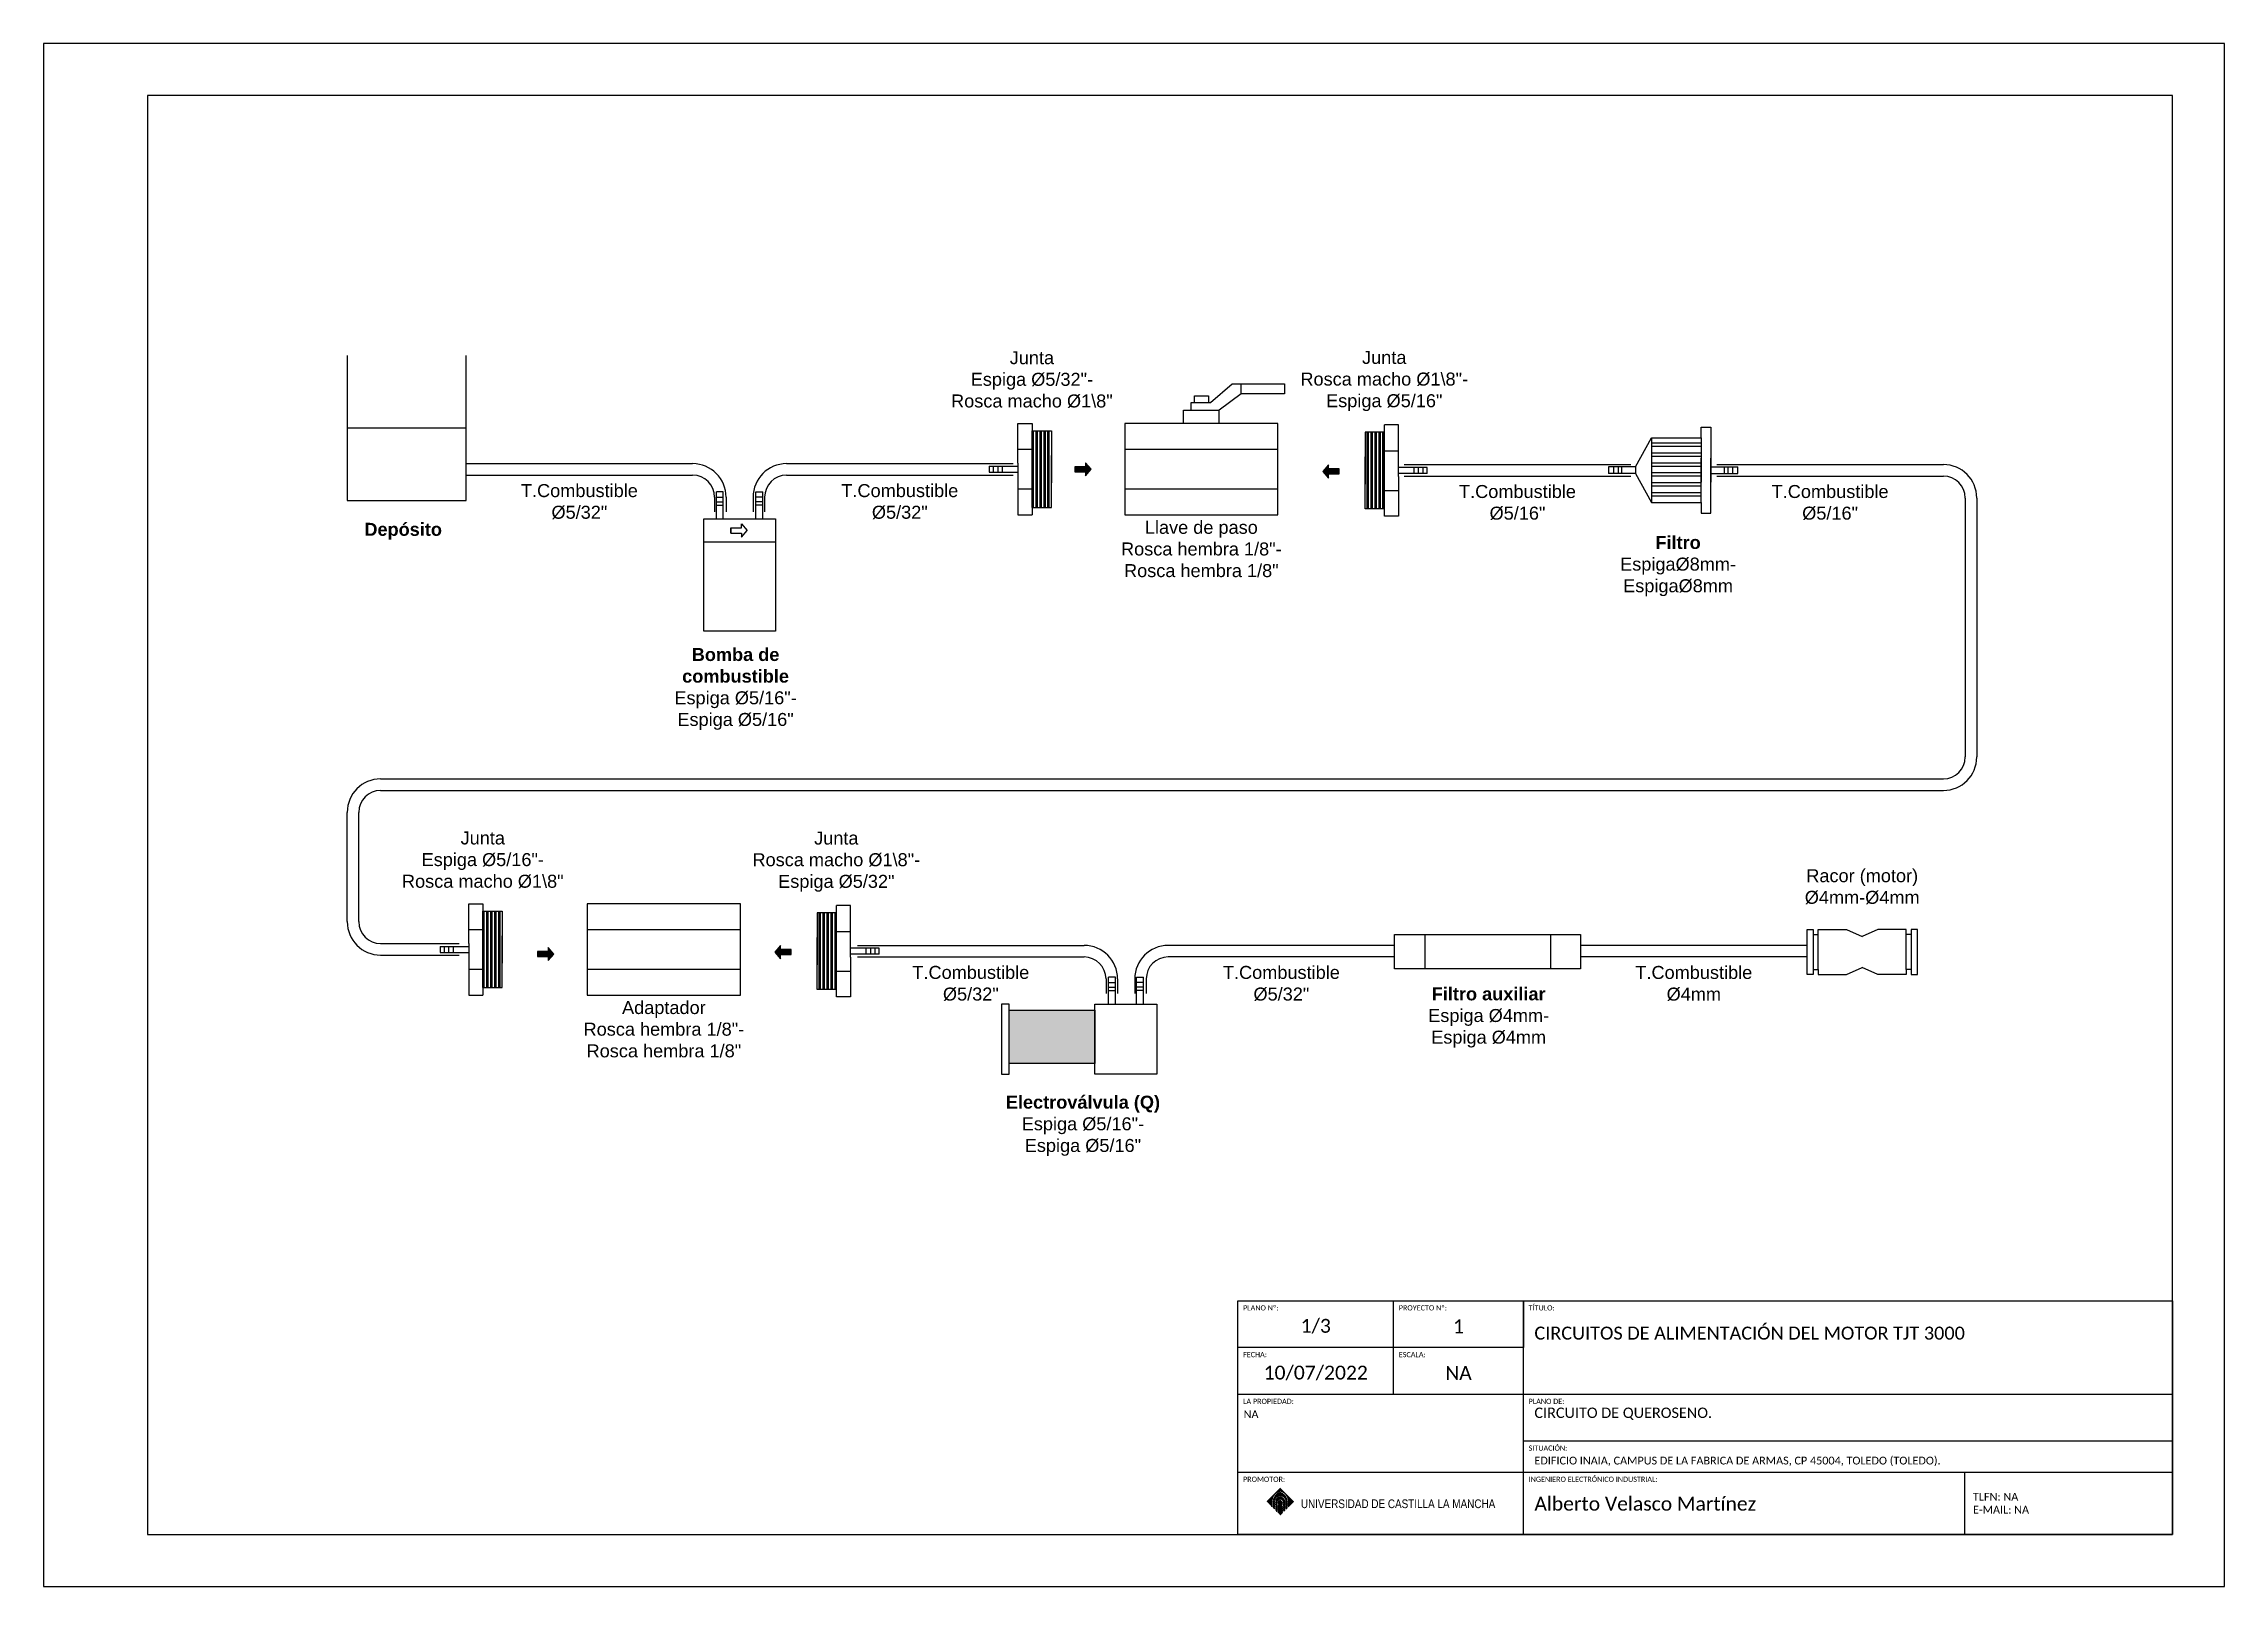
# Model space of a CAD drawing. Header units: millimetres. Extents: x 2619 to 3879, y 2394 to 2691.
# Drawn here: x 2619 to 3039, y 2393.6 to 2690.6 of the extents above; entities that cross this region are included whole.
import ezdxf

# ---------------------------------------------------------------- set-up
doc = ezdxf.new("R2010")
doc.units = ezdxf.units.MM
doc.layers.add('00_Leyenda', color=250, linetype='Continuous', lineweight=15)
for name, color, linetype in [('Cajetin', 7, 'Continuous'), ('Cajetin1', 7, 'Continuous'), ('Hoja', 7, 'Continuous')]:
    doc.layers.add(name, color=color, linetype=linetype)
doc.layers.add('LOGO CLM', color=7, linetype='Continuous', true_color=0xffffff)
doc.styles.add('estilo3', font='gdt.shx')
doc.styles.get("Standard").update_dxf_attribs({"font": 'arial.ttf'})
doc.linetypes.add('ZIGZAG', pattern='A,0.00254,-5.08,[131,ltypeshp.shx,S=5.08,R=0,X=-5.08,Y=0],-10.16,[131,ltypeshp.shx,S=5.08,R=180,X=5.08,Y=0],-5.08', length=20.32254)

msp = doc.modelspace()

# ---------------------------------------------------------------- texts
at = {"char_height": 2.5}
for s, width, heights, insert, attachment_point in [('\\A1;\\pxqc;Junta \\PEspiga Ø5/32"-\\PRosca macho Ø1\\\\8"', 70.8177, [23], (2809.3, 2625.92), 5), ('\\A1;\\pxqc;Junta \\P\\pq*;Rosca macho Ø1\\\\8"-\\P\\pqc;Espiga Ø5/16"', 70.8177, [23], (2877.16, 2625.64), 5), ('\\A1;\\pxqc;T.Combustible\\PØ5/32"', 33.8737, [13.95], (2722.15, 2602.41), 5), ('\\A1;\\pxqc;T.Combustible\\PØ5/32"', 33.8737, [13.95], (2783.86, 2602.41), 5), ('\\A1;\\pxqc;T.Combustible\\PØ5/16"', 33.8737, [13.95], (2902.82, 2602.24), 5), ('\\A1;\\pxqc;T.Combustible\\PØ5/16"', 33.8737, [13.95], (2963.03, 2602.24), 5), ('\\pxqc;{\\fArial|b1|i0|c0|p34;Depósito}', 55.7516, [0], (2660.33, 2598.34), 1), ('\\A1;\\pxqc;Llave de paso\\PRosca hembra 1/8"-\\PRosca hembra 1/8"', 70.8177, [23], (2841.93, 2593.29), 5), ('\\pxqc;{\\fArial|b1|i0|c0|p34;Filtro\\P\\A1;\\fArial|b0|i0|c0|p34;EspigaØ8mm-\\PEspigaØ8mm}', 55.7516, [0], (2905.87, 2595.81), 1), ('\\pxqc;{\\fArial|b1|i0|c0|p34;Bomba de\\Pcombustible\\P\\A1;\\fArial|b0|i0|c0|p34;Espiga Ø5/16"-\\PEspiga Ø5/16"}', 55.7516, [0], (2724.35, 2574.24), 1), ('\\A1;\\pxqc;Junta \\PEspiga Ø5/16"-\\PRosca macho Ø1\\\\8"', 70.8177, [23], (2703.54, 2533.46), 5), ('\\A1;\\pxqc;Junta \\P\\pq*;Rosca macho Ø1\\\\8"-\\P\\pqc;Espiga Ø5/32"', 70.8177, [23], (2771.63, 2533.11), 5), ('\\pxqc;Racor (motor)\\PØ4mm-Ø4mm', 33.8737, [13.95], (2969.21, 2528.28), 5), ('\\A1;\\pxqc;T.Combustible\\PØ5/32"', 33.8737, [13.95], (2797.54, 2509.66), 5), ('\\A1;\\pxqc;T.Combustible\\PØ5/32"', 33.8737, [13.95], (2857.35, 2509.66), 5), ('\\A1;\\pxqc;T.Combustible\\PØ4mm', 33.8737, [13.95], (2936.78, 2509.65), 5), ('\\pxqc;{\\fArial|b1|i0|c0|p34;Filtro auxiliar\\P\\A1;\\fArial|b0|i0|c0|p34;Espiga Ø4mm-\\PEspiga Ø4mm}', 55.7516, [0], (2869.39, 2508.91), 1), ('\\A1;\\pxqc;Adaptador\\PRosca hembra 1/8"-\\PRosca hembra 1/8"', 70.8177, [23], (2738.42, 2500.84), 5), ('\\pxqc;{\\fArial|b1|i0|c0|p34;Electroválvula (Q)\\P\\A1;\\fArial|b0|i0|c0|p34;Espiga Ø5/16"-\\PEspiga Ø5/16"}', 55.7516, [0], (2791.25, 2488.06), 1)]:
    msp.add_mtext_dynamic_manual_height_columns(s, width=width, gutter_width=12.5, heights=heights, dxfattribs=dict(at, insert=insert, attachment_point=attachment_point))
at = {"layer": '00_Leyenda', "linetype": 'ByBlock', "lineweight": 0}
for s, width, heights, insert, char_height, attachment_point in [('\\pxi1,ql;{\\fCalibri Light|b0|i0|c0|p34;PLANO Nº:}', 84.3774, [10.15], (2848.96, 2447.71), 1, 1), ('{\\fCalibri Light|b0|i0|c0|p34;1/3}', 30, [5.09], (2863.96, 2443.66), 2.6667, 5), ('\\pxi1,ql;{\\fCalibri Light|b0|i0|c0|p34;PROYECTO Nº:}', 84.3774, [10.15], (2878.96, 2447.71), 1, 1), ('\\pxqc;{\\fCalibri Light|b0|i0|c0|p34;1}', 25, [5.09], (2878.96, 2444.99), 2.6667, 1), ('\\pxi1,ql;{\\fCalibri Light|b0|i0|c0|p34;TÍTULO:}', 84.3774, [10.15], (2903.96, 2447.71), 1, 1), ('{\\fCalibri Light|b0|i0|c0|p34;CIRCUITOS DE ALIMENTACIÓN DEL MOTOR TJT 3000}', 125, [13.01], (2906.08, 2443.6), 2.5, 1), ('\\pxi1,ql;{\\fCalibri Light|b0|i0|c0|p34;FECHA:}', 84.3774, [10.15], (2848.96, 2438.71), 1, 1), ('{\\fCalibri Light|b0|i0|c0|p34;10/07/2022}', 30, [5.09], (2863.96, 2434.66), 2.6667, 5), ('\\pxi1,ql;{\\fCalibri Light|b0|i0|c0|p34;ESCALA:}', 84.3774, [10.15], (2878.96, 2438.71), 1, 1), ('\\pxqc;{\\fCalibri Light|b0|i0|c0|p34;NA}', 25, [5.09], (2878.96, 2436.01), 2.6667, 1), ('\\pxi1,ql;{\\fCalibri Light|b0|i0|c0|p34;LA PROPIEDAD:}', 84.3774, [10.15], (2848.96, 2429.71), 1, 1), ('\\pxi1,ql;{\\fCalibri Light|b0|i0|c0|p34;PLANO DE:}', 84.3774, [10.15], (2903.96, 2429.71), 1, 1), ('{\\fCalibri Light|b0|i0|c0|p34;CIRCUITO DE QUEROSENO.}', 124.5512, [4.51], (2906.08, 2428.01), 2, 1), ('{\\fCalibri Light|b0|i0|c0|p34;NA}', 53.1941, [12.17], (2850.08, 2427.48), 1.5, 1), ('\\pxi1,ql;{\\fCalibri Light|b0|i0|c0|p34;SITUACIÓN:}', 84.3774, [10.15], (2903.96, 2420.71), 1, 1), ('\\pxi1,ql;{\\fCalibri Light|b0|i0|c0|p34;INGENIERO ELECTRÓNICO INDUSTRIAL:}', 84.3774, [10.15], (2903.96, 2414.71), 1, 1), ('{\\fCalibri Light|b0|i0|c0|p34;EDIFICIO INAIA, CAMPUS DE LA FABRICA DE ARMAS, CP 45004, TOLEDO (TOLEDO).}', 125, [13.01], (2906.08, 2418.56), 1.5, 1), ('\\pxi1,ql;{\\fCalibri Light|b0|i0|c0|p34;PROMOTOR:}', 84.3774, [10.15], (2848.96, 2414.71), 1, 1), ('{\\fCalibri Light|b0|i0|c0|p34;Alberto Velasco Martínez}', 85, [11.4], (2906.08, 2409.49), 2.6667, 4), ('\\pxql;{\\fCalibri Light|b0|i0|c0|p34;   TLFN: NA\\P   E-MAIL: NA}', 40, [12], (2988.96, 2409.59), 1.5, 4)]:
    msp.add_mtext_dynamic_manual_height_columns(s, width=width, gutter_width=13.33, heights=heights, dxfattribs=dict(at, insert=insert, char_height=char_height, attachment_point=attachment_point))
at = {"layer": 'LOGO CLM', "color": 234, "true_color": 0x971c47, "insert": (2861.1, 2410.33), "char_height": 1.6667, "width": 41.3899, "attachment_point": 1, "style": 'estilo3'}
msp.add_mtext('{\\fArial Narrow|b0|i0|c0|p34;UNIVERSIDAD DE CASTILLA LA MANCHA}', dxfattribs=at)

# ---------------------------------------------------------------- hatches: boundary and pattern name
h = msp.add_hatch()
h.set_pattern_fill('ANSI32', color=256, scale=0.080349, angle=45)
h.set_pattern_definition([(90, (-1320.3461, -1964.8009), (-0.76532271, 0), []), (90, (-1320.091, -1964.54576), (-0.76532271, 0), [])])
h.paths.add_polyline_path([(2809.33, 2601.31), (2813.05, 2601.31), (2813.05, 2616.04), (2809.33, 2616.04)])
h = msp.add_hatch()
h.set_pattern_fill('ANSI32', color=256, scale=0.080349, angle=225)
h.set_pattern_definition([(270, (7006.8519, 7181.8832), (0.76532271, -9e-17), []), (270, (7006.5968, 7181.6281), (0.76532271, -9e-17), [])])
h.paths.add_polyline_path([(2877.18, 2615.77), (2873.46, 2615.77), (2873.46, 2601.04), (2877.18, 2601.04)])
h = msp.add_hatch()
h.set_pattern_fill('ANSI32', color=256, scale=0.2, angle=315)
h.set_pattern_definition([(0, (898.8428, 398.1977), (4e-16, 1.905), []), (0, (899.4778, 397.5627), (4e-16, 1.905), [])])
h.paths.add_polyline_path([(2928.61, 2602.25), (2938.17, 2602.25), (2938.17, 2610.78), (2938.17, 2614.68), (2928.61, 2614.68)])
h = msp.add_hatch(color=256)
h.dxf.hatch_style = 1
h.paths.add_polyline_path([(2820.71, 2608.64), (2819.63, 2609.91), (2819.63, 2609.13), (2817.57, 2609.13), (2817.57, 2608.16), (2819.63, 2608.16), (2819.63, 2607.37)])
h = msp.add_hatch(color=256)
h.dxf.hatch_style = 1
h.paths.add_polyline_path([(2866.39, 2608.72), (2866.39, 2609.5), (2865.31, 2608.23), (2866.39, 2606.96), (2866.39, 2607.75), (2868.45, 2607.75), (2868.45, 2608.72)])
h = msp.add_hatch()
h.set_pattern_fill('ANSI32', color=256, scale=0.080349, angle=45)
h.set_pattern_definition([(90, (-1426.1088, -2057.25604), (-0.76532271, 0), []), (90, (-1425.8537, -2057.0009), (-0.76532271, 0), [])])
h.paths.add_polyline_path([(2703.56, 2508.86), (2707.29, 2508.86), (2707.29, 2523.59), (2703.56, 2523.59)])
h = msp.add_hatch()
h.set_pattern_fill('ANSI32', color=256, scale=0.080349, angle=225)
h.set_pattern_definition([(270, (6901.3231, 7089.3492), (0.76532271, -9e-17), []), (270, (6901.068, 7089.0941), (0.76532271, -9e-17), [])])
h.paths.add_polyline_path([(2771.65, 2523.23), (2767.93, 2523.23), (2767.93, 2508.51), (2771.65, 2508.51)])
h = msp.add_hatch(color=256)
h.dxf.hatch_style = 1
h.paths.add_polyline_path([(2716.12, 2514.85), (2716.12, 2514.06), (2717.2, 2515.33), (2716.12, 2516.6), (2716.12, 2515.82), (2714.07, 2515.82), (2714.07, 2514.85)])
h = msp.add_hatch(color=256)
h.dxf.hatch_style = 1
h.paths.add_polyline_path([(2760.86, 2516.19), (2760.86, 2516.97), (2759.78, 2515.7), (2760.86, 2514.43), (2760.86, 2515.21), (2762.92, 2515.21), (2762.92, 2516.19)])
h = msp.add_hatch(color=256)
h.dxf.hatch_style = 1
h.paths.add_polyline_path([(2760.86, 2516.19), (2760.86, 2516.97), (2759.78, 2515.7), (2760.86, 2514.43), (2760.86, 2515.21), (2762.92, 2515.21), (2762.92, 2516.19)])
at = {"transparency": 33554483}
h = msp.add_hatch(color=256, dxfattribs=at)
h.dxf.hatch_style = 1
h.paths.add_polyline_path([(2804.9, 2504.55), (2804.9, 2494.23), (2821.45, 2494.23), (2821.45, 2504.55)])

# ---------------------------------------------------------------- linework, layer by layer
for p, q in [((2677.43, 2630.58), (2677.43, 2602.66)), ((2700.34, 2602.66), (2700.34, 2630.58)), ((2843.7, 2621.53), (2847.88, 2625.13)), ((2847.88, 2625.13), (2857.96, 2625.13)), ((2849.62, 2623.16), (2849.62, 2625.13)), ((2857.96, 2625.13), (2857.96, 2623.16)), ((2839.99, 2620.03), (2839.99, 2621.53)), ((2839.99, 2621.53), (2843.7, 2621.53)), ((2840.61, 2621.53), (2840.61, 2622.82)), ((2840.61, 2622.82), (2843.31, 2622.82)), ((2843.31, 2622.82), (2843.31, 2621.53)), ((2849.62, 2623.16), (2845.37, 2620.03)), ((2857.96, 2623.16), (2849.62, 2623.16)), ((2806.61, 2609.83), (2806.61, 2617.47)), ((2806.61, 2617.47), (2809.33, 2617.47)), ((2809.33, 2617.47), (2809.33, 2599.88)), ((2838.49, 2617.47), (2838.49, 2620.03)), ((2838.49, 2620.03), (2845.37, 2620.03)), ((2845.37, 2617.47), (2845.37, 2620.03)), ((2879.9, 2617.2), (2877.18, 2617.2)), ((2877.18, 2599.61), (2877.18, 2617.2)), ((2879.9, 2609.56), (2879.9, 2617.2)), ((2938.17, 2614.68), (2938.17, 2616.73)), ((2938.17, 2616.73), (2940.05, 2616.73)), ((2940.05, 2616.73), (2940.05, 2606.15)), ((2806.61, 2612.5), (2809.33, 2612.5)), ((2809.33, 2616.04), (2813.05, 2616.04)), ((2813.05, 2616.04), (2813.05, 2606.04)), ((2827.17, 2612.5), (2856.68, 2612.5)), ((2873.46, 2615.77), (2873.46, 2605.77)), ((2877.18, 2615.77), (2873.46, 2615.77)), ((2925.54, 2609.12), (2928.61, 2614.68)), ((2928.61, 2614.68), (2938.17, 2614.68)), ((2928.61, 2614.68), (2928.61, 2602.25)), ((2938.17, 2614.68), (2938.17, 2606.15)), ((2700.34, 2609.73), (2743.96, 2609.73)), ((2762.05, 2609.73), (2805.68, 2609.73)), ((2801.1, 2609.25), (2806.61, 2609.25)), ((2801.1, 2609.25), (2801.1, 2608.1)), ((2801.87, 2609.25), (2801.87, 2608.1)), ((2802.73, 2609.25), (2802.73, 2608.1)), ((2803.58, 2609.25), (2803.58, 2608.1)), ((2806.61, 2609.83), (2806.61, 2607.52)), ((2813.05, 2601.31), (2813.05, 2611.31)), ((2873.46, 2601.04), (2873.46, 2611.04)), ((2877.18, 2612.23), (2879.9, 2612.23)), ((2879.9, 2607.25), (2879.9, 2609.56)), ((2885.41, 2608.98), (2879.9, 2608.98)), ((2881, 2609.56), (2924.63, 2609.56)), ((2882.92, 2607.83), (2882.92, 2608.98)), ((2883.78, 2607.83), (2883.78, 2608.98)), ((2884.64, 2607.83), (2884.64, 2608.98)), ((2885.41, 2607.83), (2885.41, 2608.98)), ((2925.54, 2609.12), (2920.34, 2609.12)), ((2920.34, 2609.12), (2920.34, 2607.81)), ((2921.39, 2607.81), (2921.39, 2609.12)), ((2922.27, 2607.81), (2922.27, 2609.12)), ((2922.94, 2607.81), (2922.94, 2609.12)), ((2925.54, 2609.12), (2925.54, 2607.81)), ((2938.17, 2602.25), (2938.17, 2610.78)), ((2940.05, 2600.2), (2940.05, 2610.78)), ((2940.05, 2609.15), (2945.25, 2609.15)), ((2941.22, 2609.56), (2984.84, 2609.56)), ((2942.65, 2609.15), (2942.65, 2607.84)), ((2943.32, 2609.15), (2943.32, 2607.84)), ((2944.2, 2609.15), (2944.2, 2607.84)), ((2945.25, 2607.84), (2945.25, 2609.15)), ((2700.34, 2607.52), (2743.96, 2607.52)), ((2748.56, 2599.12), (2748.56, 2604.32)), ((2749.87, 2604.32), (2748.56, 2604.32)), ((2749.87, 2599.12), (2749.87, 2604.32)), ((2756.14, 2599.12), (2756.14, 2604.32)), ((2756.14, 2604.32), (2757.45, 2604.32)), ((2757.45, 2599.12), (2757.45, 2604.32)), ((2762.05, 2607.52), (2805.68, 2607.52)), ((2801.1, 2608.1), (2806.61, 2608.1)), ((2806.61, 2607.52), (2806.61, 2599.88)), ((2806.61, 2604.86), (2809.33, 2604.86)), ((2827.17, 2604.86), (2856.68, 2604.86)), ((2877.18, 2604.58), (2879.9, 2604.58)), ((2885.41, 2607.83), (2879.9, 2607.83)), ((2879.9, 2607.25), (2879.9, 2599.61)), ((2881, 2607.35), (2924.63, 2607.35)), ((2925.54, 2607.81), (2920.34, 2607.81)), ((2925.54, 2607.81), (2928.61, 2602.25)), ((2940.05, 2607.84), (2945.25, 2607.84)), ((2941.22, 2607.35), (2984.84, 2607.35)), ((2677.43, 2602.66), (2700.34, 2602.66)), ((2748.18, 2603.29), (2748.18, 2600.46)), ((2748.56, 2603.27), (2749.87, 2603.27)), ((2748.56, 2602.38), (2749.87, 2602.38)), ((2748.56, 2601.72), (2749.87, 2601.72)), ((2750.4, 2603.29), (2750.4, 2600.46)), ((2755.62, 2603.29), (2755.62, 2600.46)), ((2757.45, 2603.27), (2756.14, 2603.27)), ((2757.45, 2602.38), (2756.14, 2602.38)), ((2757.45, 2601.72), (2756.14, 2601.72)), ((2757.83, 2603.29), (2757.83, 2600.46)), ((2806.61, 2599.88), (2809.33, 2599.88)), ((2809.33, 2601.31), (2813.05, 2601.31)), ((2877.18, 2601.04), (2873.46, 2601.04)), ((2928.61, 2602.25), (2938.17, 2602.25)), ((2938.17, 2602.25), (2938.17, 2600.2)), ((2938.17, 2600.2), (2940.05, 2600.2)), ((2989.07, 2603.12), (2989.07, 2553.26)), ((2991.28, 2603.12), (2991.28, 2553.26)), ((2746.11, 2599.12), (2759.9, 2599.12)), ((2746.11, 2577.5), (2746.11, 2599.12)), ((2751.32, 2596.38), (2751.32, 2597.36)), ((2751.32, 2597.36), (2753.38, 2597.36)), ((2751.32, 2597.36), (2751.32, 2596.38)), ((2751.32, 2596.38), (2753.38, 2596.38)), ((2753.38, 2597.36), (2753.38, 2598.14)), ((2753.38, 2598.14), (2754.46, 2596.87)), ((2753.38, 2595.6), (2754.46, 2596.87)), ((2753.38, 2596.38), (2753.38, 2595.6)), ((2759.9, 2599.12), (2759.9, 2577.5)), ((2879.9, 2599.61), (2877.18, 2599.61)), ((2746.11, 2594.7), (2759.9, 2594.7)), ((2759.9, 2577.5), (2746.11, 2577.5)), ((2683.87, 2549.03), (2984.84, 2549.03)), ((2683.87, 2546.82), (2984.84, 2546.82)), ((2677.43, 2521.57), (2677.43, 2542.6)), ((2679.65, 2521.57), (2679.65, 2542.6)), ((2700.85, 2517.38), (2700.85, 2525.02)), ((2700.85, 2525.02), (2703.56, 2525.02)), ((2703.56, 2525.02), (2703.56, 2507.43)), ((2774.37, 2524.67), (2771.65, 2524.67)), ((2771.65, 2507.08), (2771.65, 2524.67)), ((2774.37, 2517.03), (2774.37, 2524.67)), ((2700.85, 2520.04), (2703.56, 2520.04)), ((2703.56, 2523.59), (2707.29, 2523.59)), ((2707.29, 2523.59), (2707.29, 2513.59)), ((2723.66, 2520.04), (2753.17, 2520.04)), ((2767.93, 2523.23), (2767.93, 2513.24)), ((2771.65, 2523.23), (2767.93, 2523.23)), ((2958.59, 2511.41), (2958.59, 2520.02)), ((2958.59, 2520.02), (2959.76, 2520.02)), ((2959.76, 2520.02), (2959.76, 2511.41)), ((2960.75, 2519.1), (2960.75, 2520.05)), ((2960.75, 2520.05), (2966.2, 2520.05)), ((2966.2, 2520.05), (2969.21, 2518.72)), ((2972.23, 2520.05), (2969.21, 2518.72)), ((2977.68, 2520.05), (2972.23, 2520.05)), ((2977.68, 2519.1), (2977.68, 2520.05)), ((2979.84, 2520.02), (2978.67, 2520.02)), ((2978.67, 2520.02), (2978.67, 2511.41)), ((2979.84, 2511.41), (2979.84, 2520.02)), ((2683.87, 2517.34), (2698.98, 2517.34)), ((2695.33, 2516.8), (2700.85, 2516.8)), ((2695.33, 2516.8), (2695.33, 2515.65)), ((2696.11, 2516.8), (2696.11, 2515.65)), ((2696.96, 2516.8), (2696.96, 2515.65)), ((2697.82, 2516.8), (2697.82, 2515.65)), ((2700.85, 2517.38), (2700.85, 2515.07)), ((2707.29, 2508.86), (2707.29, 2518.86)), ((2767.93, 2508.51), (2767.93, 2518.5)), ((2771.65, 2519.69), (2774.37, 2519.69)), ((2774.37, 2514.72), (2774.37, 2517.03)), ((2779.88, 2516.45), (2774.37, 2516.45)), ((2775.73, 2516.98), (2819.35, 2516.98)), ((2777.39, 2515.3), (2777.39, 2516.45)), ((2778.25, 2515.3), (2778.25, 2516.45)), ((2779.11, 2515.3), (2779.11, 2516.45)), ((2779.88, 2515.3), (2779.88, 2516.45)), ((2879.16, 2516.98), (2835.54, 2516.98)), ((2884.97, 2519.11), (2884.97, 2512.47)), ((2909.15, 2519.11), (2909.15, 2512.47)), ((2958.59, 2516.97), (2914.96, 2516.97)), ((2959.76, 2519.1), (2960.75, 2519.1)), ((2960.75, 2512.33), (2960.75, 2519.1)), ((2978.67, 2519.1), (2977.68, 2519.1)), ((2977.68, 2512.33), (2977.68, 2519.1)), ((2683.87, 2515.13), (2698.98, 2515.13)), ((2695.33, 2515.65), (2700.85, 2515.65)), ((2700.85, 2515.07), (2700.85, 2507.43)), ((2700.85, 2512.4), (2703.56, 2512.4)), ((2723.66, 2512.4), (2753.17, 2512.4)), ((2771.65, 2512.05), (2774.37, 2512.05)), ((2779.88, 2515.3), (2774.37, 2515.3)), ((2774.37, 2514.72), (2774.37, 2507.08)), ((2775.73, 2514.77), (2819.35, 2514.77)), ((2879.16, 2514.77), (2835.54, 2514.77)), ((2958.59, 2514.76), (2914.96, 2514.76)), ((2959.76, 2512.33), (2960.75, 2512.33)), ((2960.75, 2512.33), (2960.75, 2511.38)), ((2966.2, 2511.38), (2969.21, 2512.71)), ((2972.23, 2511.38), (2969.21, 2512.71)), ((2978.67, 2512.33), (2977.68, 2512.33)), ((2977.68, 2512.33), (2977.68, 2511.38)), ((2700.85, 2507.43), (2703.56, 2507.43)), ((2703.56, 2508.86), (2707.29, 2508.86)), ((2771.65, 2508.51), (2767.93, 2508.51)), ((2823.58, 2510.54), (2823.58, 2507.71)), ((2824.07, 2505.68), (2824.07, 2510.87)), ((2825.38, 2510.87), (2824.07, 2510.87)), ((2824.07, 2509.83), (2825.38, 2509.83)), ((2824.07, 2508.94), (2825.38, 2508.94)), ((2824.07, 2508.28), (2825.38, 2508.28)), ((2825.38, 2505.68), (2825.38, 2510.87)), ((2825.79, 2510.54), (2825.79, 2507.71)), ((2829.1, 2510.54), (2829.1, 2507.71)), ((2829.45, 2505.68), (2829.45, 2510.87)), ((2829.45, 2510.87), (2830.76, 2510.87)), ((2830.76, 2509.83), (2829.45, 2509.83)), ((2830.76, 2508.94), (2829.45, 2508.94)), ((2830.76, 2508.28), (2829.45, 2508.28)), ((2830.76, 2505.68), (2830.76, 2510.87)), ((2831.31, 2510.54), (2831.31, 2507.71)), ((2959.76, 2511.41), (2958.59, 2511.41)), ((2960.75, 2511.38), (2966.2, 2511.38)), ((2977.68, 2511.38), (2972.23, 2511.38)), ((2978.67, 2511.41), (2979.84, 2511.41)), ((2774.37, 2507.08), (2771.65, 2507.08))]:
    msp.add_line(p, q)
at = {"linetype": 'ZIGZAG', "ltscale": 0.2}
msp.add_line((2677.43, 2616.62), (2700.34, 2616.62), dxfattribs=at)
for points in [[(2827.17, 2599.88), (2856.68, 2599.88), (2856.68, 2617.47), (2827.17, 2617.47)], [(2817.57, 2609.13), (2817.57, 2608.16), (2819.63, 2608.16), (2819.63, 2607.37), (2820.71, 2608.64), (2819.63, 2609.91), (2819.63, 2609.13)], [(2868.45, 2607.75), (2868.45, 2608.72), (2866.39, 2608.72), (2866.39, 2609.5), (2865.31, 2608.23), (2866.39, 2606.96), (2866.39, 2607.75)], [(2723.66, 2507.43), (2753.17, 2507.43), (2753.17, 2525.02), (2723.66, 2525.02)], [(2714.07, 2515.82), (2714.07, 2514.85), (2716.12, 2514.85), (2716.12, 2514.06), (2717.2, 2515.33), (2716.12, 2516.6), (2716.12, 2515.82)], [(2762.92, 2515.21), (2762.92, 2516.19), (2760.86, 2516.19), (2760.86, 2516.97), (2759.78, 2515.7), (2760.86, 2514.43), (2760.86, 2515.21)], [(2762.92, 2515.21), (2762.92, 2516.19), (2760.86, 2516.19), (2760.86, 2516.97), (2759.78, 2515.7), (2760.86, 2514.43), (2760.86, 2515.21)], [(2879.16, 2519.11), (2914.96, 2519.11), (2914.96, 2512.47), (2879.16, 2512.47)], [(2803.43, 2492.19), (2804.9, 2492.19), (2804.9, 2505.68), (2803.43, 2505.68)], [(2804.9, 2504.55), (2821.45, 2504.55), (2821.45, 2494.23), (2804.9, 2494.23)], [(2821.45, 2505.68), (2833.38, 2505.68), (2833.38, 2492.19), (2821.45, 2492.19)]]:
    msp.add_lwpolyline(points, close=True)
for centre, radius, start, end in [((2743.96, 2603.29), 6.44, 0, 90), ((2762.05, 2603.29), 6.44, 90, 180), ((2984.84, 2603.12), 6.44, 0, 90), ((2743.96, 2603.29), 4.22, 0, 90), ((2762.05, 2603.29), 4.22, 90, 180), ((2984.84, 2603.12), 4.22, 0, 90), ((2984.84, 2553.26), 4.22, 270, 0), ((2984.84, 2553.26), 6.44, 270, 0), ((2683.87, 2542.6), 6.44, 90, 180), ((2683.87, 2542.6), 4.22, 90, 180), ((2683.87, 2521.57), 6.44, 180, 270), ((2683.87, 2521.57), 4.22, 180, 270), ((2819.35, 2510.54), 6.44, 0, 90), ((2835.54, 2510.54), 6.44, 90, 180), ((2819.35, 2510.54), 4.22, 0, 90), ((2835.54, 2510.54), 4.22, 90, 180)]:
    msp.add_arc(centre, radius, start, end)
at = {"layer": 'Cajetin'}
msp.add_line((2903.96, 2439.59), (2903.96, 2448.59), dxfattribs=at)
at = {"layer": 'Cajetin1'}
for p, q in [((2878.96, 2430.59), (2878.96, 2448.59)), ((2903.96, 2439.59), (2848.96, 2439.59)), ((2848.96, 2430.59), (3028.96, 2430.59)), ((2903.96, 2421.59), (3028.96, 2421.59)), ((2988.96, 2403.59), (2988.96, 2415.59))]:
    msp.add_line(p, q, dxfattribs=at)
for points in [[(2638.96, 2403.59), (3028.96, 2403.59), (3028.96, 2680.59), (2638.96, 2680.59)], [(3028.96, 2448.59), (3028.96, 2430.59), (3028.96, 2403.59), (2848.96, 2403.59), (2848.96, 2448.59)]]:
    msp.add_lwpolyline(points, close=True, dxfattribs=at)
for points in [[(2903.96, 2448.59), (2903.96, 2439.59), (2848.96, 2439.59)], [(2848.96, 2415.59), (2903.96, 2415.59), (2903.96, 2439.59)], [(2903.96, 2403.59), (2903.96, 2415.59), (3028.96, 2415.59)]]:
    msp.add_lwpolyline(points, dxfattribs=at)
at = {"layer": 'Hoja'}
msp.add_lwpolyline([(2618.96, 2393.59), (3038.96, 2393.59), (3038.96, 2690.59), (2618.96, 2690.59)], close=True, dxfattribs=at)
at = {"layer": 'LOGO CLM', "color": 234, "true_color": 0x971c47}
for p, q in [((2854.58, 2409.91), (2857.15, 2412.48)), ((2854.61, 2409.87), (2856.1, 2411.36)), ((2854.65, 2409.83), (2855.86, 2411.04)), ((2854.69, 2409.79), (2855.77, 2410.88)), ((2855.83, 2410.25), (2857.25, 2411.67)), ((2855.85, 2410.34), (2857.19, 2411.69)), ((2855.87, 2410.44), (2857.13, 2411.7)), ((2855.89, 2410.54), (2857.03, 2411.68)), ((2855.93, 2410.66), (2856.92, 2411.64)), ((2855.99, 2410.79), (2856.78, 2411.58)), ((2856.09, 2410.97), (2856.61, 2411.48)), ((2856.2, 2411.45), (2857.19, 2412.45)), ((2856.25, 2409.98), (2857.09, 2410.83)), ((2856.25, 2409.91), (2857.16, 2410.83)), ((2856.25, 2410.07), (2857.01, 2410.82)), ((2856.25, 2409.83), (2857.23, 2410.82)), ((2856.27, 2410.16), (2856.91, 2410.8)), ((2856.51, 2411.69), (2857.23, 2412.41)), ((2856.51, 2410.86), (2857.3, 2411.65)), ((2856.68, 2411.78), (2857.27, 2412.37)), ((2856.68, 2410.95), (2857.36, 2411.63)), ((2856.71, 2410.22), (2857.3, 2410.81)), ((2856.8, 2410.99), (2857.41, 2411.6)), ((2856.81, 2411.84), (2857.31, 2412.33)), ((2856.9, 2411.02), (2857.46, 2411.58)), ((2856.93, 2411.88), (2857.34, 2412.29)), ((2856.99, 2411.04), (2857.51, 2411.56)), ((2857.04, 2411.91), (2857.38, 2412.26)), ((2857.08, 2411.04), (2857.56, 2411.53)), ((2857.13, 2411.93), (2857.42, 2412.22)), ((2857.15, 2411.04), (2857.61, 2411.5)), ((2857.19, 2411.91), (2857.46, 2412.18)), ((2857.22, 2411.04), (2857.66, 2411.47)), ((2857.25, 2411.9), (2857.49, 2412.14)), ((2857.29, 2411.03), (2857.7, 2411.44)), ((2857.31, 2411.88), (2857.53, 2412.1)), ((2857.35, 2411.02), (2857.74, 2411.41)), ((2857.36, 2411.86), (2857.57, 2412.07)), ((2857.42, 2411.84), (2857.61, 2412.03)), ((2857.42, 2411), (2857.79, 2411.37)), ((2857.47, 2411.82), (2857.65, 2411.99)), ((2857.47, 2410.98), (2857.83, 2411.34)), ((2857.52, 2411.79), (2857.68, 2411.95)), ((2857.53, 2410.96), (2857.87, 2411.3)), ((2857.58, 2411.77), (2857.72, 2411.92)), ((2857.58, 2410.94), (2857.91, 2411.27)), ((2857.63, 2411.74), (2857.76, 2411.88)), ((2857.63, 2410.92), (2857.95, 2411.23)), ((2857.67, 2411.72), (2857.8, 2411.84)), ((2857.68, 2410.89), (2857.98, 2411.19)), ((2857.72, 2411.69), (2857.84, 2411.8)), ((2857.73, 2410.86), (2858.02, 2411.15)), ((2857.77, 2411.66), (2857.87, 2411.76)), ((2857.77, 2410.83), (2858.05, 2411.11)), ((2857.81, 2411.63), (2857.91, 2411.73)), ((2857.81, 2410.79), (2858.08, 2411.06)), ((2857.86, 2411.6), (2857.95, 2411.69)), ((2857.86, 2410.76), (2858.12, 2411.02)), ((2857.89, 2410.72), (2858.15, 2410.98)), ((2857.9, 2411.56), (2857.99, 2411.65)), ((2857.93, 2410.68), (2858.18, 2410.93)), ((2857.94, 2411.53), (2858.03, 2411.61)), ((2857.97, 2410.64), (2858.2, 2410.88)), ((2857.98, 2411.49), (2858.06, 2411.57)), ((2858, 2410.6), (2858.23, 2410.83)), ((2858.02, 2411.46), (2858.1, 2411.54)), ((2858.06, 2411.42), (2858.14, 2411.5)), ((2858.1, 2411.38), (2858.18, 2411.46)), ((2858.14, 2411.34), (2858.21, 2411.42)), ((2858.17, 2411.3), (2858.25, 2411.38)), ((2858.21, 2411.26), (2858.29, 2411.35)), ((2858.24, 2411.22), (2858.33, 2411.31)), ((2858.27, 2411.18), (2858.37, 2411.27)), ((2858.3, 2411.13), (2858.4, 2411.23)), ((2858.33, 2411.09), (2858.44, 2411.2)), ((2858.36, 2411.04), (2858.48, 2411.16)), ((2858.39, 2410.99), (2858.52, 2411.12)), ((2858.42, 2410.94), (2858.56, 2411.08)), ((2858.44, 2410.89), (2858.59, 2411.04)), ((2858.47, 2410.84), (2858.63, 2411.01)), ((2858.49, 2410.79), (2858.67, 2410.97)), ((2858.51, 2410.73), (2858.71, 2410.93)), ((2858.53, 2410.68), (2858.75, 2410.89)), ((2858.55, 2410.62), (2858.78, 2410.85)), ((2858.57, 2410.56), (2858.82, 2410.82)), ((2854.73, 2409.76), (2855.72, 2410.74)), ((2854.77, 2409.72), (2855.67, 2410.62)), ((2854.8, 2409.68), (2855.64, 2410.52)), ((2854.84, 2409.64), (2855.62, 2410.42)), ((2854.88, 2409.6), (2855.6, 2410.33)), ((2854.92, 2409.57), (2855.59, 2410.24)), ((2854.96, 2409.53), (2855.59, 2410.16)), ((2854.99, 2409.49), (2855.58, 2410.08)), ((2855.03, 2409.45), (2855.58, 2410)), ((2855.07, 2409.41), (2855.58, 2409.93)), ((2855.11, 2409.38), (2855.58, 2409.85)), ((2855.15, 2409.34), (2855.58, 2409.78)), ((2855.18, 2409.3), (2855.58, 2409.7)), ((2855.22, 2409.26), (2855.58, 2409.62)), ((2855.26, 2409.22), (2855.58, 2409.55)), ((2855.3, 2409.19), (2855.58, 2409.47)), ((2855.33, 2409.15), (2855.58, 2409.4)), ((2855.37, 2409.11), (2855.58, 2409.32)), ((2855.41, 2409.07), (2855.58, 2409.24)), ((2855.45, 2409.04), (2855.58, 2409.17)), ((2855.49, 2409), (2855.58, 2409.09)), ((2855.52, 2408.96), (2855.58, 2409.02)), ((2855.56, 2408.92), (2855.58, 2408.94)), ((2855.82, 2410.17), (2856.22, 2410.56)), ((2855.82, 2410.09), (2856.12, 2410.39)), ((2855.82, 2410.01), (2856.08, 2410.27)), ((2855.82, 2409.94), (2856.05, 2410.17)), ((2855.82, 2409.86), (2856.04, 2410.08)), ((2855.82, 2409.78), (2856.03, 2410)), ((2855.82, 2409.71), (2856.03, 2409.92)), ((2855.82, 2409.63), (2856.03, 2409.85)), ((2855.82, 2409.56), (2856.03, 2409.77)), ((2855.82, 2409.48), (2856.03, 2409.69)), ((2855.82, 2409.4), (2856.03, 2409.62)), ((2855.82, 2409.33), (2856.03, 2409.54)), ((2855.82, 2409.25), (2856.03, 2409.47)), ((2855.82, 2409.18), (2856.03, 2409.39)), ((2855.82, 2409.1), (2856.03, 2409.31)), ((2855.82, 2409.03), (2856.03, 2409.24)), ((2855.82, 2408.95), (2856.03, 2409.16)), ((2855.82, 2408.87), (2856.03, 2409.09)), ((2855.82, 2408.8), (2856.03, 2409.01)), ((2855.82, 2408.72), (2856.03, 2408.94)), ((2855.83, 2408.66), (2856.03, 2408.86)), ((2855.87, 2408.62), (2856.03, 2408.78)), ((2855.9, 2408.58), (2856.03, 2408.71)), ((2855.94, 2408.54), (2856.03, 2408.63)), ((2855.98, 2408.5), (2856.03, 2408.56)), ((2856.02, 2408.47), (2856.03, 2408.48)), ((2856.25, 2409.76), (2856.58, 2410.1)), ((2856.25, 2409.68), (2856.49, 2409.93)), ((2856.25, 2409.6), (2856.46, 2409.82)), ((2856.25, 2409.53), (2856.45, 2409.74)), ((2856.25, 2409.45), (2856.45, 2409.66)), ((2856.25, 2409.38), (2856.46, 2409.59)), ((2856.25, 2409.3), (2856.47, 2409.53)), ((2856.25, 2409.23), (2856.49, 2409.47)), ((2856.25, 2409.15), (2856.51, 2409.42)), ((2856.25, 2409.07), (2856.54, 2409.37)), ((2856.25, 2409), (2856.57, 2409.32)), ((2856.25, 2408.92), (2856.6, 2409.28)), ((2856.25, 2408.85), (2856.46, 2409.06)), ((2856.25, 2408.77), (2856.45, 2408.98)), ((2856.25, 2408.7), (2856.45, 2408.9)), ((2856.25, 2408.62), (2856.45, 2408.83)), ((2856.25, 2408.54), (2856.45, 2408.75)), ((2856.25, 2408.47), (2856.45, 2408.67)), ((2856.25, 2408.39), (2856.45, 2408.6)), ((2856.25, 2408.32), (2856.45, 2408.52)), ((2856.25, 2408.24), (2856.45, 2408.45)), ((2856.28, 2408.2), (2856.45, 2408.37)), ((2856.31, 2410.27), (2856.8, 2410.77)), ((2856.32, 2408.16), (2856.45, 2408.29)), ((2856.36, 2408.13), (2856.45, 2408.22)), ((2856.39, 2410.43), (2856.65, 2410.69)), ((2856.4, 2408.09), (2856.45, 2408.14)), ((2856.43, 2408.05), (2856.45, 2408.07)), ((2856.66, 2408.97), (2857.53, 2409.84)), ((2856.67, 2409.73), (2857.08, 2410.14)), ((2856.67, 2409.65), (2857.16, 2410.14)), ((2856.67, 2408.89), (2857.55, 2409.78)), ((2856.67, 2408.82), (2857.56, 2409.71)), ((2856.67, 2408.74), (2857.55, 2409.63)), ((2856.67, 2408.67), (2857.52, 2409.52)), ((2856.67, 2408.59), (2857.42, 2409.35)), ((2856.67, 2408.51), (2857.42, 2409.27)), ((2856.67, 2408.44), (2857.42, 2409.19)), ((2856.67, 2408.36), (2857.42, 2409.12)), ((2856.67, 2408.29), (2857.48, 2409.1)), ((2856.67, 2408.21), (2857.52, 2409.07)), ((2856.67, 2408.13), (2857.55, 2409.02)), ((2856.67, 2408.06), (2857.56, 2408.95)), ((2856.67, 2407.98), (2857.56, 2408.87)), ((2856.67, 2407.91), (2857.56, 2408.8)), ((2856.67, 2407.83), (2857.56, 2408.72)), ((2856.68, 2409.82), (2856.99, 2410.13)), ((2856.68, 2409.59), (2857.22, 2410.13)), ((2856.7, 2409.53), (2857.28, 2410.11)), ((2856.7, 2407.79), (2857.56, 2408.65)), ((2856.72, 2409.48), (2857.33, 2410.09)), ((2856.73, 2407.75), (2857.56, 2408.57)), ((2856.75, 2409.43), (2857.37, 2410.06)), ((2856.76, 2409.97), (2856.83, 2410.05)), ((2856.77, 2407.71), (2857.56, 2408.5)), ((2856.79, 2409.39), (2857.42, 2410.02)), ((2856.8, 2409.33), (2857.45, 2409.98)), ((2856.8, 2409.25), (2857.49, 2409.94)), ((2856.8, 2409.18), (2857.51, 2409.89)), ((2856.81, 2407.67), (2857.56, 2408.42)), ((2856.85, 2407.64), (2857.56, 2408.34)), ((2856.88, 2410.32), (2857.36, 2410.8)), ((2856.89, 2407.6), (2857.56, 2408.27)), ((2856.92, 2407.56), (2857.56, 2408.19)), ((2856.96, 2407.52), (2857.56, 2408.12)), ((2856.99, 2410.35), (2857.42, 2410.78)), ((2857, 2407.48), (2857.56, 2408.04)), ((2857.04, 2407.45), (2857.56, 2407.97)), ((2857.07, 2410.36), (2857.47, 2410.76)), ((2857.08, 2407.41), (2857.56, 2407.89)), ((2857.11, 2407.37), (2857.56, 2407.81)), ((2857.15, 2410.36), (2857.52, 2410.73)), ((2857.22, 2410.35), (2857.57, 2410.7)), ((2857.28, 2410.34), (2857.62, 2410.67)), ((2857.34, 2410.32), (2857.66, 2410.64)), ((2857.39, 2410.3), (2857.7, 2410.61)), ((2857.44, 2410.27), (2857.74, 2410.57)), ((2857.49, 2410.24), (2857.78, 2410.53)), ((2857.53, 2410.21), (2857.81, 2410.49)), ((2857.57, 2410.17), (2857.85, 2410.45)), ((2857.61, 2410.13), (2857.87, 2410.4)), ((2857.64, 2410.09), (2857.9, 2410.35)), ((2857.64, 2409.25), (2858, 2409.62)), ((2857.67, 2410.05), (2857.93, 2410.3)), ((2857.68, 2409.22), (2858, 2409.54)), ((2857.69, 2409.38), (2858, 2409.69)), ((2857.7, 2410), (2857.95, 2410.25)), ((2857.71, 2409.18), (2858, 2409.46)), ((2857.72, 2409.95), (2857.97, 2410.19)), ((2857.74, 2409.89), (2857.98, 2410.13)), ((2857.74, 2409.51), (2858, 2409.77)), ((2857.74, 2409.13), (2858, 2409.39)), ((2857.76, 2409.83), (2857.99, 2410.06)), ((2857.76, 2409.07), (2858, 2409.31)), ((2857.77, 2409.76), (2858, 2409.99)), ((2857.77, 2409.69), (2858, 2409.92)), ((2857.77, 2409.61), (2858, 2409.84)), ((2857.77, 2409.01), (2858, 2409.24)), ((2857.77, 2408.93), (2858, 2409.16)), ((2857.77, 2408.86), (2858, 2409.08)), ((2857.77, 2408.78), (2858, 2409.01)), ((2857.77, 2408.71), (2858, 2408.93)), ((2857.77, 2408.63), (2858, 2408.86)), ((2857.77, 2408.55), (2858, 2408.78)), ((2857.77, 2408.48), (2858, 2408.71)), ((2857.77, 2408.4), (2858, 2408.63)), ((2857.77, 2408.33), (2858, 2408.55)), ((2857.77, 2408.25), (2858, 2408.48)), ((2857.77, 2408.17), (2858, 2408.4)), ((2857.77, 2408.1), (2858, 2408.33)), ((2857.81, 2408.07), (2858, 2408.25)), ((2858.03, 2410.56), (2858.26, 2410.78)), ((2858.06, 2410.51), (2858.28, 2410.73)), ((2858.09, 2410.46), (2858.3, 2410.68)), ((2858.11, 2410.41), (2858.32, 2410.62)), ((2858.13, 2410.36), (2858.34, 2410.56)), ((2858.16, 2410.3), (2858.36, 2410.51)), ((2858.17, 2410.24), (2858.38, 2410.45)), ((2858.19, 2410.18), (2858.39, 2410.39)), ((2858.2, 2410.12), (2858.4, 2410.32)), ((2858.21, 2410.05), (2858.41, 2410.26)), ((2858.21, 2409.98), (2858.42, 2410.19)), ((2858.21, 2409.91), (2858.42, 2410.12)), ((2858.21, 2409.83), (2858.43, 2410.04)), ((2858.21, 2409.75), (2858.43, 2409.97)), ((2858.21, 2409.68), (2858.43, 2409.89)), ((2858.21, 2409.6), (2858.43, 2409.81)), ((2858.21, 2409.53), (2858.43, 2409.74)), ((2858.21, 2409.45), (2858.43, 2409.66)), ((2858.21, 2409.37), (2858.43, 2409.59)), ((2858.21, 2409.3), (2858.43, 2409.51)), ((2858.21, 2409.22), (2858.43, 2409.44)), ((2858.21, 2409.15), (2858.43, 2409.36)), ((2858.21, 2409.07), (2858.43, 2409.28)), ((2858.21, 2409), (2858.43, 2409.21)), ((2858.21, 2408.92), (2858.43, 2409.13)), ((2858.21, 2408.84), (2858.43, 2409.06)), ((2858.21, 2408.77), (2858.43, 2408.98)), ((2858.21, 2408.69), (2858.43, 2408.9)), ((2858.21, 2408.62), (2858.43, 2408.83)), ((2858.21, 2408.54), (2858.43, 2408.75)), ((2858.21, 2408.47), (2858.43, 2408.68)), ((2858.58, 2410.5), (2858.86, 2410.78)), ((2858.6, 2410.44), (2858.9, 2410.74)), ((2858.61, 2410.38), (2858.93, 2410.7)), ((2858.62, 2410.31), (2858.97, 2410.66)), ((2858.63, 2410.25), (2859.01, 2410.63)), ((2858.64, 2410.18), (2859.05, 2410.59)), ((2858.64, 2410.1), (2859.09, 2410.55)), ((2858.64, 2410.03), (2859.12, 2410.51)), ((2858.64, 2409.95), (2859.16, 2410.48)), ((2858.64, 2409.88), (2859.2, 2410.44)), ((2858.64, 2409.8), (2859.24, 2410.4)), ((2858.64, 2409.73), (2859.28, 2410.36)), ((2858.64, 2409.65), (2859.31, 2410.32)), ((2858.64, 2409.57), (2859.35, 2410.29)), ((2858.64, 2409.5), (2859.39, 2410.25)), ((2858.64, 2409.42), (2859.43, 2410.21)), ((2858.64, 2409.35), (2859.47, 2410.17)), ((2858.64, 2409.27), (2859.5, 2410.13)), ((2858.64, 2409.2), (2859.54, 2410.1)), ((2858.64, 2409.12), (2859.58, 2410.06)), ((2858.64, 2409.04), (2859.62, 2410.02)), ((2858.64, 2408.97), (2859.65, 2409.98)), ((2858.64, 2408.89), (2859.69, 2409.94))]:
    msp.add_line(p, q, dxfattribs=at)

msp.set_redraw_order([(e.dxf.handle, doc.entitydb.next_handle()) for e in msp.query("TEXT MTEXT ATTDEF DIMENSION ARC_DIMENSION")])  # texts and dimensions are drawn at this point

doc.saveas('drawing.dxf')
